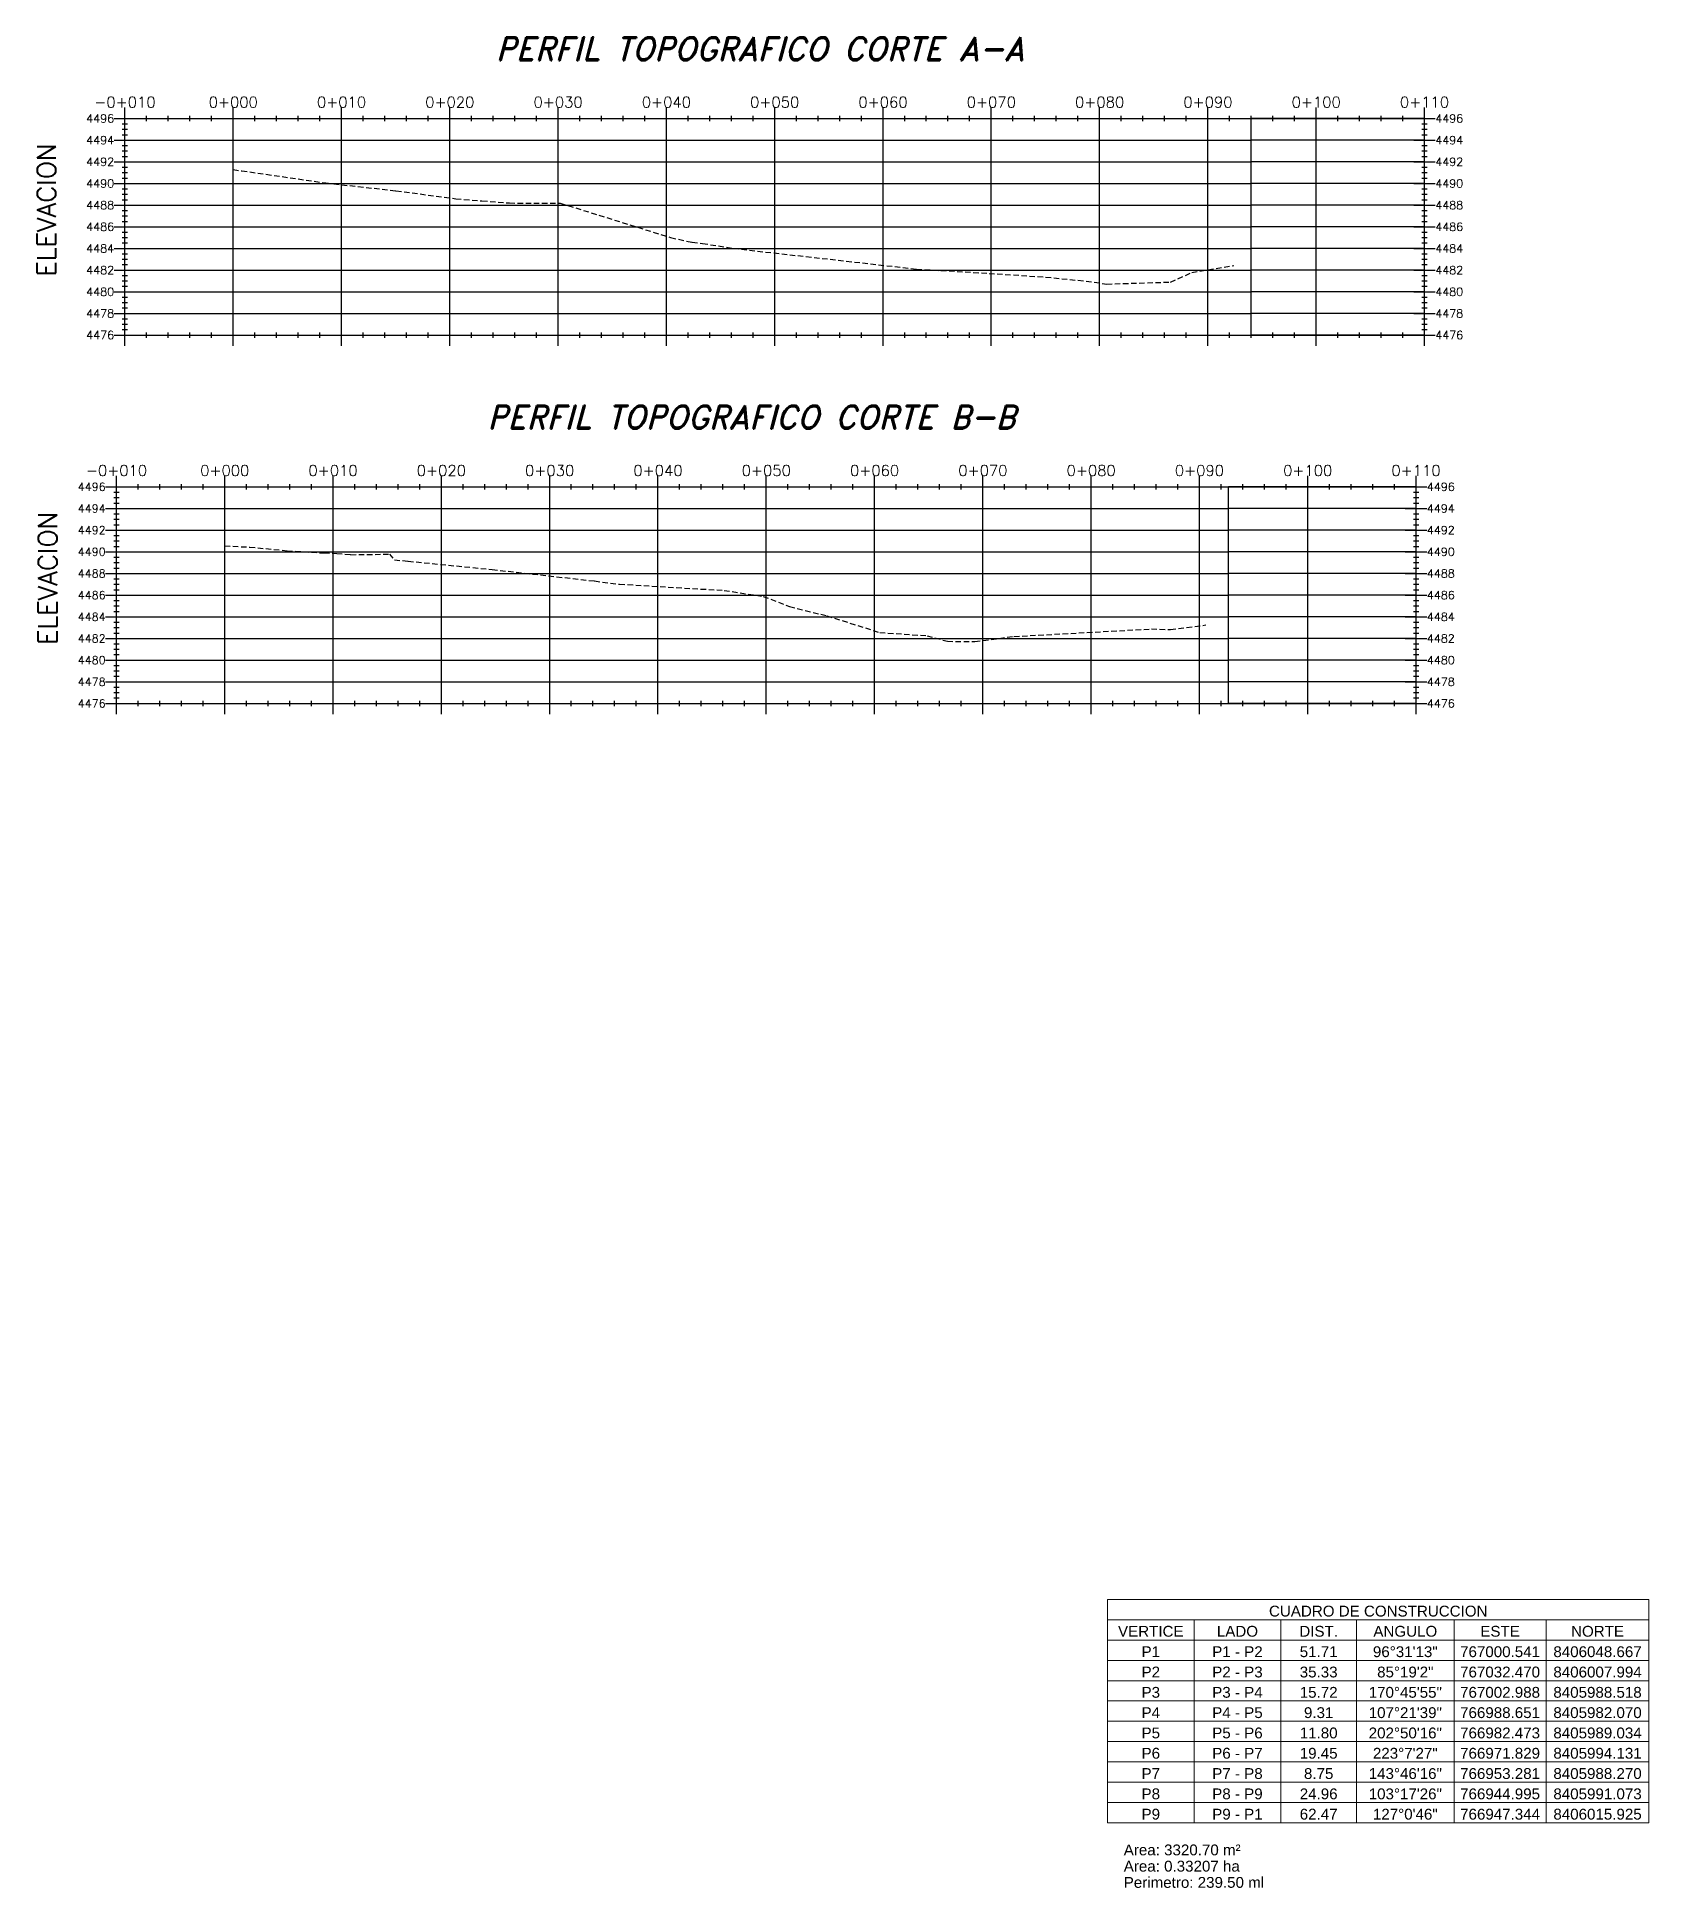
# Model space of a CAD drawing. Header units: metres. Extents: x 766930 to 767300, y 8405668 to 8406156.
# Drawn here: x 767151.2 to 767300.1, y 8405984.6 to 8406155.5 of the extents above; entities that cross this region are included whole.
import ezdxf
from ezdxf.enums import TextEntityAlignment as Align

# ---------------------------------------------------------------- set-up
doc = ezdxf.new("R2010")
doc.units = ezdxf.units.M
doc.linetypes.add('DASHED', pattern=[0.75, 0.5, -0.25])
for name, color, linetype in [('C-ROAD-PROF', 1, 'DASHED'), ('C-ROAD-PROF-GRID-GEOM', 5, 'Continuous'), ('C-ROAD-PROF-GRID-MAJR', 8, 'Continuous'), ('C-ROAD-PROF-TEXT', 11, 'Continuous'), ('C-ROAD-PROF-TITL', 11, 'Continuous'), ('C-ROAD-PROF-TTLB', 5, 'Continuous'), ('NOMBRE', 40, 'Continuous')]:
    doc.layers.add(name, color=color, linetype=linetype)
doc.layers.add('CUADROS', color=9, linetype='Continuous', lineweight=20)
doc.styles.add('ambiente', font='romand.shx', dxfattribs={"oblique": 15})
doc.styles.add('CUADROS', font='arial.ttf')
doc.styles.get("Standard").update_dxf_attribs({"font": 'simplex.shx'})

msp = doc.modelspace()

# ---------------------------------------------------------------- texts
at = {"layer": 'C-ROAD-PROF-TEXT', "color": 11, "linetype": 'Continuous', "lineweight": -3}
for s, insert, char_height, attachment_point in [('-0+010', (767159.341, 8406149.016), 1, 8), ('0+000', (767169.341, 8406149.016), 1, 8), ('0+010', (767179.341, 8406149.016), 1, 8), ('0+020', (767189.341, 8406149.016), 1, 8), ('0+030', (767199.341, 8406149.016), 1, 8), ('0+040', (767209.341, 8406149.016), 1, 8), ('0+050', (767219.341, 8406149.016), 1, 8), ('0+060', (767229.341, 8406149.016), 1, 8), ('0+070', (767239.341, 8406149.016), 1, 8), ('0+080', (767249.341, 8406149.016), 1, 8), ('0+090', (767259.341, 8406149.016), 1, 8), ('0+100', (767269.341, 8406149.016), 1, 8), ('0+110', (767279.341, 8406149.016), 1, 8), ('4496', (767158.341, 8406148.016), 0.75, 6), ('4496', (767280.341, 8406148.016), 0.75, 4), ('4494', (767158.341, 8406146.016), 0.75, 6), ('4494', (767280.341, 8406146.016), 0.75, 4), ('4492', (767158.341, 8406144.016), 0.75, 6), ('4492', (767280.341, 8406144.016), 0.75, 4), ('4490', (767158.341, 8406142.016), 0.75, 6), ('4490', (767280.341, 8406142.016), 0.75, 4), ('4488', (767158.341, 8406140.016), 0.75, 6), ('4488', (767280.341, 8406140.016), 0.75, 4), ('4486', (767158.341, 8406138.016), 0.75, 6), ('4486', (767280.341, 8406138.016), 0.75, 4), ('4484', (767158.341, 8406136.016), 0.75, 6), ('4484', (767280.341, 8406136.016), 0.75, 4), ('4482', (767158.341, 8406134.016), 0.75, 6), ('4482', (767280.341, 8406134.016), 0.75, 4), ('4480', (767158.341, 8406132.016), 0.75, 6), ('4480', (767280.341, 8406132.016), 0.75, 4), ('4478', (767158.341, 8406130.016), 0.75, 6), ('4478', (767280.341, 8406130.016), 0.75, 4), ('4476', (767158.341, 8406128.016), 0.75, 6), ('4476', (767280.341, 8406128.016), 0.75, 4), ('-0+010', (767158.561, 8406115.006), 1, 8), ('0+000', (767168.561, 8406115.006), 1, 8), ('0+010', (767178.561, 8406115.006), 1, 8), ('0+020', (767188.561, 8406115.006), 1, 8), ('0+030', (767198.561, 8406115.006), 1, 8), ('0+040', (767208.561, 8406115.006), 1, 8), ('0+050', (767218.561, 8406115.006), 1, 8), ('0+060', (767228.561, 8406115.006), 1, 8), ('0+070', (767238.561, 8406115.006), 1, 8), ('0+080', (767248.561, 8406115.006), 1, 8), ('0+090', (767258.561, 8406115.006), 1, 8), ('0+100', (767268.561, 8406115.006), 1, 8), ('0+110', (767278.561, 8406115.006), 1, 8), ('4496', (767157.561, 8406114.006), 0.75, 6), ('4496', (767279.561, 8406114.006), 0.75, 4), ('4494', (767157.561, 8406112.006), 0.75, 6), ('4494', (767279.561, 8406112.006), 0.75, 4), ('4492', (767157.561, 8406110.006), 0.75, 6), ('4492', (767279.561, 8406110.006), 0.75, 4), ('4490', (767157.561, 8406108.006), 0.75, 6), ('4490', (767279.561, 8406108.006), 0.75, 4), ('4488', (767157.561, 8406106.006), 0.75, 6), ('4488', (767279.561, 8406106.006), 0.75, 4), ('4486', (767157.561, 8406104.006), 0.75, 6), ('4486', (767279.561, 8406104.006), 0.75, 4), ('4484', (767157.561, 8406102.006), 0.75, 6), ('4484', (767279.561, 8406102.006), 0.75, 4), ('4482', (767157.561, 8406100.006), 0.75, 6), ('4482', (767279.561, 8406100.006), 0.75, 4), ('4480', (767157.561, 8406098.006), 0.75, 6), ('4480', (767279.561, 8406098.006), 0.75, 4), ('4478', (767157.561, 8406096.006), 0.75, 6), ('4478', (767279.561, 8406096.006), 0.75, 4), ('4476', (767157.561, 8406094.006), 0.75, 6), ('4476', (767279.561, 8406094.006), 0.75, 4)]:
    msp.add_mtext(s, dxfattribs=dict(at, insert=insert, char_height=char_height, attachment_point=attachment_point))
at = {"layer": 'C-ROAD-PROF-TITL', "color": 11, "linetype": 'Continuous', "lineweight": -3, "char_height": 1.75, "attachment_point": 8, "rotation": 90}
for insert in [(767152.974, 8406139.567), (767153.089, 8406105.557)]:
    msp.add_mtext('ELEVACION', dxfattribs=dict(at, insert=insert))
at = {"layer": 'CUADROS', "style": 'CUADROS'}
for s, p in [('Area: 3320.70 m²', (767251.569, 8405987.646)), ('Area: 0.33207 ha', (767251.569, 8405986.146)), ('Perimetro: 239.50 ml', (767251.569, 8405984.646))]:
    msp.add_text(s, height=1, dxfattribs=at).set_placement(p)
at = {"layer": 'NOMBRE', "style": 'ambiente', "oblique": 15, "text_generation_flag": 6}
for s, p in [('PERFIL TOPOGRAFICO CORTE A-A', (767217.979, 8406154.454)), ('PERFIL TOPOGRAFICO CORTE B-B', (767217.199, 8406120.444))]:
    msp.add_text(s, height=2.16, rotation=180, dxfattribs=at).set_placement(p, align=Align.MIDDLE_CENTER)

# ---------------------------------------------------------------- blocks, each defined once
blk = doc.blocks.new('CC-C')
at = {"layer": 'CUADROS'}
for p, q in [((0, 0), (0, 7.5)), ((0, 7.5), (100, 7.5)), ((100, 0), (100, 7.5)), ((0, 3.75), (100, 3.75)), ((16, 0), (16, 3.75)), ((32, 0), (32, 3.75)), ((46, 0), (46, 3.75)), ((64, 0), (64, 3.75)), ((81, 0), (81, 3.75)), ((0, 0), (100, 0))]:
    blk.add_line(p, q, dxfattribs=at)
at = {"layer": 'CUADROS', "style": 'CUADROS'}
blk.add_text('CUADRO DE CONSTRUCCION', height=2, dxfattribs=at).set_placement((50, 3.75), align=Align.BOTTOM_CENTER)
for s, p in [('VERTICE', (8, 0.625)), ('LADO', (24, 0.625)), ('DIST.', (39, 0.625)), ('ANGULO', (55, 0.625)), ('ESTE', (72.5, 0.625)), ('NORTE', (90.5, 0.625))]:
    blk.add_text(s, height=2, dxfattribs=at).set_placement(p, align=Align.CENTER)
blk = doc.blocks.new('CC-Cuerpo')
at = {"layer": 'CUADROS'}
for p, q in [((0, 0), (0, 3.75)), ((0, 3.75), (100, 3.75)), ((16, 0), (16, 3.75)), ((32, 0), (32, 3.75)), ((46, 0), (46, 3.75)), ((64, 0), (64, 3.75)), ((81, 0), (81, 3.75)), ((100, 0), (100, 3.75)), ((0, 0), (100, 0))]:
    blk.add_line(p, q, dxfattribs=at)
at = {"layer": 'CUADROS', "style": 'CUADROS'}
for tag, p in [('V', (8, 0)), ('L', (24, 0)), ('D', (39, 0)), ('ANG', (55, 0)), ('X', (72.5, 0)), ('Y', (90.5, 0))]:
    blk.add_attdef(tag, text='', height=2, dxfattribs=at).set_placement(p, align=Align.BOTTOM_CENTER)
blk = doc.blocks.new('*U69')
at = {"layer": 'C-ROAD-PROF', "color": 1, "linetype": 'DASHED', "lineweight": -3}
for p, q in [((767169.34, 8406143.29), (767170.14, 8406143.18)), ((767170.14, 8406143.18), (767177.88, 8406142.06)), ((767177.88, 8406142.06), (767184.37, 8406141.34)), ((767184.37, 8406141.34), (767189.9, 8406140.6)), ((767189.9, 8406140.6), (767192.31, 8406140.41)), ((767192.31, 8406140.41), (767194.85, 8406140.21)), ((767194.85, 8406140.21), (767199.53, 8406140.2)), ((767199.53, 8406140.2), (767209.72, 8406137.02)), ((767209.72, 8406137.02), (767211.72, 8406136.58)), ((767211.72, 8406136.58), (767212.67, 8406136.48)), ((767212.67, 8406136.48), (767215.52, 8406136.02)), ((767215.52, 8406136.02), (767232.44, 8406134.11)), ((767232.44, 8406134.11), (767239.13, 8406133.71)), ((767239.13, 8406133.71), (767244.36, 8406133.37)), ((767244.36, 8406133.37), (767248.1, 8406133)), ((767255.89, 8406132.91), (767257.87, 8406133.8)), ((767257.87, 8406133.8), (767261.75, 8406134.45)), ((767248.1, 8406133), (767250, 8406132.73)), ((767250, 8406132.73), (767255.89, 8406132.91))]:
    blk.add_line(p, q, dxfattribs=at)
blk = doc.blocks.new('*U70')
at = {"layer": 'C-ROAD-PROF', "color": 1, "linetype": 'DASHED', "lineweight": -3}
for p, q in [((767212.64, 8406052.23), (767214.94, 8406052.12)), ((767214.94, 8406052.12), (767218.4, 8406051.79)), ((767218.4, 8406051.79), (767221.8, 8406051.58)), ((767221.8, 8406051.58), (767222.99, 8406051.53)), ((767222.99, 8406051.53), (767224.27, 8406051.42)), ((767224.27, 8406051.42), (767227.84, 8406051.47)), ((767227.84, 8406051.47), (767228.31, 8406050.94)), ((767228.31, 8406050.94), (767229.56, 8406050.82)), ((767229.56, 8406050.82), (767237.32, 8406050.05)), ((767237.32, 8406050.05), (767246.77, 8406048.99)), ((767246.77, 8406048.99), (767249.09, 8406048.7)), ((767249.09, 8406048.7), (767258.75, 8406048.12)), ((767258.75, 8406048.12), (767262.36, 8406047.57)), ((767262.36, 8406047.57), (767264.78, 8406046.64)), ((767264.78, 8406046.64), (767268.22, 8406045.78)), ((767268.22, 8406045.78), (767273.13, 8406044.23)), ((767273.13, 8406044.23), (767277.49, 8406043.94)), ((767285.51, 8406043.87), (767298.21, 8406044.56)), ((767298.21, 8406044.56), (767299.97, 8406044.51)), ((767299.97, 8406044.51), (767303.23, 8406044.93)), ((767277.49, 8406043.94), (767279.37, 8406043.42)), ((767279.37, 8406043.42), (767281.91, 8406043.41)), ((767281.91, 8406043.41), (767285.51, 8406043.87))]:
    blk.add_line(p, q, dxfattribs=at)

# ---------------------------------------------------------------- linework, layer by layer
at = {"layer": 'C-ROAD-PROF-GRID-GEOM', "color": 5, "linetype": 'Continuous', "lineweight": -3}
for p, q in [((767169.341, 8406128.016), (767169.341, 8406148.016)), ((767263.33, 8406128.016), (767263.33, 8406148.016)), ((767168.561, 8406094.006), (767168.561, 8406114.006)), ((767261.245, 8406094.006), (767261.245, 8406114.006))]:
    msp.add_line(p, q, dxfattribs=at)
at = {"layer": 'C-ROAD-PROF-GRID-MAJR', "color": 8, "linetype": 'Continuous', "lineweight": -3}
for p, q in [((767159.341, 8406148.016), (767169.341, 8406148.016)), ((767159.341, 8406128.016), (767159.341, 8406148.016)), ((767169.341, 8406148.016), (767263.33, 8406148.016)), ((767169.341, 8406128.016), (767169.341, 8406148.016)), ((767179.341, 8406128.016), (767179.341, 8406148.016)), ((767189.341, 8406128.016), (767189.341, 8406148.016)), ((767199.341, 8406128.016), (767199.341, 8406148.016)), ((767209.341, 8406128.016), (767209.341, 8406148.016)), ((767219.341, 8406128.016), (767219.341, 8406148.016)), ((767229.341, 8406128.016), (767229.341, 8406148.016)), ((767239.341, 8406128.016), (767239.341, 8406148.016)), ((767249.341, 8406128.016), (767249.341, 8406148.016)), ((767259.341, 8406128.016), (767259.341, 8406148.016)), ((767279.341, 8406148.016), (767263.33, 8406148.016)), ((767269.341, 8406128.016), (767269.341, 8406148.016)), ((767279.341, 8406128.016), (767279.341, 8406148.016)), ((767159.341, 8406146.016), (767169.341, 8406146.016)), ((767169.341, 8406146.016), (767263.33, 8406146.016)), ((767279.341, 8406146.016), (767263.33, 8406146.016)), ((767159.341, 8406144.016), (767169.341, 8406144.016)), ((767169.341, 8406144.016), (767263.33, 8406144.016)), ((767279.341, 8406144.016), (767263.33, 8406144.016)), ((767159.341, 8406142.016), (767169.341, 8406142.016)), ((767169.341, 8406142.016), (767263.33, 8406142.016)), ((767279.341, 8406142.016), (767263.33, 8406142.016)), ((767159.341, 8406140.016), (767169.341, 8406140.016)), ((767169.341, 8406140.016), (767263.33, 8406140.016)), ((767279.341, 8406140.016), (767263.33, 8406140.016)), ((767159.341, 8406138.016), (767169.341, 8406138.016)), ((767169.341, 8406138.016), (767263.33, 8406138.016)), ((767279.341, 8406138.016), (767263.33, 8406138.016)), ((767159.341, 8406136.016), (767169.341, 8406136.016)), ((767169.341, 8406136.016), (767263.33, 8406136.016)), ((767279.341, 8406136.016), (767263.33, 8406136.016)), ((767159.341, 8406134.016), (767169.341, 8406134.016)), ((767169.341, 8406134.016), (767263.33, 8406134.016)), ((767279.341, 8406134.016), (767263.33, 8406134.016)), ((767159.341, 8406132.016), (767169.341, 8406132.016)), ((767169.341, 8406132.016), (767263.33, 8406132.016)), ((767279.341, 8406132.016), (767263.33, 8406132.016)), ((767159.341, 8406130.016), (767169.341, 8406130.016)), ((767169.341, 8406130.016), (767263.33, 8406130.016)), ((767279.341, 8406130.016), (767263.33, 8406130.016)), ((767159.341, 8406128.016), (767169.341, 8406128.016)), ((767169.341, 8406128.016), (767263.33, 8406128.016)), ((767279.341, 8406128.016), (767263.33, 8406128.016)), ((767158.561, 8406114.006), (767168.561, 8406114.006)), ((767158.561, 8406094.006), (767158.561, 8406114.006)), ((767168.561, 8406114.006), (767261.245, 8406114.006)), ((767168.561, 8406094.006), (767168.561, 8406114.006)), ((767178.561, 8406094.006), (767178.561, 8406114.006)), ((767188.561, 8406094.006), (767188.561, 8406114.006)), ((767198.561, 8406094.006), (767198.561, 8406114.006)), ((767208.561, 8406094.006), (767208.561, 8406114.006)), ((767218.561, 8406094.006), (767218.561, 8406114.006)), ((767228.561, 8406094.006), (767228.561, 8406114.006)), ((767238.561, 8406094.006), (767238.561, 8406114.006)), ((767248.561, 8406094.006), (767248.561, 8406114.006)), ((767258.561, 8406094.006), (767258.561, 8406114.006)), ((767278.561, 8406114.006), (767261.245, 8406114.006)), ((767268.561, 8406094.006), (767268.561, 8406114.006)), ((767278.561, 8406094.006), (767278.561, 8406114.006)), ((767158.561, 8406112.006), (767168.561, 8406112.006)), ((767168.561, 8406112.006), (767261.245, 8406112.006)), ((767278.561, 8406112.006), (767261.245, 8406112.006)), ((767158.561, 8406110.006), (767168.561, 8406110.006)), ((767168.561, 8406110.006), (767261.245, 8406110.006)), ((767278.561, 8406110.006), (767261.245, 8406110.006)), ((767158.561, 8406108.006), (767168.561, 8406108.006)), ((767168.561, 8406108.006), (767261.245, 8406108.006)), ((767278.561, 8406108.006), (767261.245, 8406108.006)), ((767158.561, 8406106.006), (767168.561, 8406106.006)), ((767168.561, 8406106.006), (767261.245, 8406106.006)), ((767278.561, 8406106.006), (767261.245, 8406106.006)), ((767158.561, 8406104.006), (767168.561, 8406104.006)), ((767168.561, 8406104.006), (767261.245, 8406104.006)), ((767278.561, 8406104.006), (767261.245, 8406104.006)), ((767158.561, 8406102.006), (767168.561, 8406102.006)), ((767168.561, 8406102.006), (767261.245, 8406102.006)), ((767278.561, 8406102.006), (767261.245, 8406102.006)), ((767158.561, 8406100.006), (767168.561, 8406100.006)), ((767168.561, 8406100.006), (767261.245, 8406100.006)), ((767278.561, 8406100.006), (767261.245, 8406100.006)), ((767158.561, 8406098.006), (767168.561, 8406098.006)), ((767168.561, 8406098.006), (767261.245, 8406098.006)), ((767278.561, 8406098.006), (767261.245, 8406098.006)), ((767158.561, 8406096.006), (767168.561, 8406096.006)), ((767168.561, 8406096.006), (767261.245, 8406096.006)), ((767278.561, 8406096.006), (767261.245, 8406096.006)), ((767158.561, 8406094.006), (767168.561, 8406094.006)), ((767168.561, 8406094.006), (767261.245, 8406094.006)), ((767278.561, 8406094.006), (767261.245, 8406094.006))]:
    msp.add_line(p, q, dxfattribs=at)
at = {"layer": 'C-ROAD-PROF-TEXT', "color": 11, "linetype": 'Continuous', "lineweight": -3}
for p, q in [((767159.341, 8406147.016), (767159.341, 8406149.016)), ((767169.341, 8406147.016), (767169.341, 8406149.016)), ((767179.341, 8406147.016), (767179.341, 8406149.016)), ((767189.341, 8406147.016), (767189.341, 8406149.016)), ((767199.341, 8406147.016), (767199.341, 8406149.016)), ((767209.341, 8406147.016), (767209.341, 8406149.016)), ((767219.341, 8406147.016), (767219.341, 8406149.016)), ((767229.341, 8406147.016), (767229.341, 8406149.016)), ((767239.341, 8406147.016), (767239.341, 8406149.016)), ((767249.341, 8406147.016), (767249.341, 8406149.016)), ((767259.341, 8406147.016), (767259.341, 8406149.016)), ((767269.341, 8406147.016), (767269.341, 8406149.016)), ((767279.341, 8406147.016), (767279.341, 8406149.016)), ((767158.341, 8406148.016), (767160.341, 8406148.016)), ((767159.091, 8406147.516), (767159.591, 8406147.516)), ((767159.091, 8406147.016), (767159.591, 8406147.016)), ((767161.341, 8406147.766), (767161.341, 8406148.266)), ((767163.341, 8406147.766), (767163.341, 8406148.266)), ((767165.341, 8406147.766), (767165.341, 8406148.266)), ((767167.341, 8406147.766), (767167.341, 8406148.266)), ((767171.341, 8406147.766), (767171.341, 8406148.266)), ((767173.341, 8406147.766), (767173.341, 8406148.266)), ((767175.341, 8406147.766), (767175.341, 8406148.266)), ((767177.341, 8406147.766), (767177.341, 8406148.266)), ((767181.341, 8406147.766), (767181.341, 8406148.266)), ((767183.341, 8406147.766), (767183.341, 8406148.266)), ((767185.341, 8406147.766), (767185.341, 8406148.266)), ((767187.341, 8406147.766), (767187.341, 8406148.266)), ((767191.341, 8406147.766), (767191.341, 8406148.266)), ((767193.341, 8406147.766), (767193.341, 8406148.266)), ((767195.341, 8406147.766), (767195.341, 8406148.266)), ((767197.341, 8406147.766), (767197.341, 8406148.266)), ((767201.341, 8406147.766), (767201.341, 8406148.266)), ((767203.341, 8406147.766), (767203.341, 8406148.266)), ((767205.341, 8406147.766), (767205.341, 8406148.266)), ((767207.341, 8406147.766), (767207.341, 8406148.266)), ((767211.341, 8406147.766), (767211.341, 8406148.266)), ((767213.341, 8406147.766), (767213.341, 8406148.266)), ((767215.341, 8406147.766), (767215.341, 8406148.266)), ((767217.341, 8406147.766), (767217.341, 8406148.266)), ((767221.341, 8406147.766), (767221.341, 8406148.266)), ((767223.341, 8406147.766), (767223.341, 8406148.266)), ((767225.341, 8406147.766), (767225.341, 8406148.266)), ((767227.341, 8406147.766), (767227.341, 8406148.266)), ((767231.341, 8406147.766), (767231.341, 8406148.266)), ((767233.341, 8406147.766), (767233.341, 8406148.266)), ((767235.341, 8406147.766), (767235.341, 8406148.266)), ((767237.341, 8406147.766), (767237.341, 8406148.266)), ((767241.341, 8406147.766), (767241.341, 8406148.266)), ((767243.341, 8406147.766), (767243.341, 8406148.266)), ((767245.341, 8406147.766), (767245.341, 8406148.266)), ((767247.341, 8406147.766), (767247.341, 8406148.266)), ((767251.341, 8406147.766), (767251.341, 8406148.266)), ((767253.341, 8406147.766), (767253.341, 8406148.266)), ((767255.341, 8406147.766), (767255.341, 8406148.266)), ((767257.341, 8406147.766), (767257.341, 8406148.266)), ((767261.341, 8406147.766), (767261.341, 8406148.266)), ((767263.341, 8406147.766), (767263.341, 8406148.266)), ((767265.341, 8406147.766), (767265.341, 8406148.266)), ((767267.341, 8406147.766), (767267.341, 8406148.266)), ((767271.341, 8406147.766), (767271.341, 8406148.266)), ((767273.341, 8406147.766), (767273.341, 8406148.266)), ((767275.341, 8406147.766), (767275.341, 8406148.266)), ((767277.341, 8406147.766), (767277.341, 8406148.266)), ((767278.341, 8406148.016), (767280.341, 8406148.016)), ((767279.091, 8406147.516), (767279.591, 8406147.516)), ((767279.091, 8406147.016), (767279.591, 8406147.016)), ((767158.341, 8406146.016), (767160.341, 8406146.016)), ((767159.091, 8406146.516), (767159.591, 8406146.516)), ((767159.091, 8406145.516), (767159.591, 8406145.516)), ((767278.341, 8406146.016), (767280.341, 8406146.016)), ((767279.091, 8406146.516), (767279.591, 8406146.516)), ((767279.091, 8406145.516), (767279.591, 8406145.516)), ((767158.341, 8406144.016), (767160.341, 8406144.016)), ((767159.091, 8406145.016), (767159.591, 8406145.016)), ((767159.091, 8406144.516), (767159.591, 8406144.516)), ((767159.091, 8406143.516), (767159.591, 8406143.516)), ((767278.341, 8406144.016), (767280.341, 8406144.016)), ((767279.091, 8406145.016), (767279.591, 8406145.016)), ((767279.091, 8406144.516), (767279.591, 8406144.516)), ((767279.091, 8406143.516), (767279.591, 8406143.516)), ((767158.341, 8406142.016), (767160.341, 8406142.016)), ((767159.091, 8406143.016), (767159.591, 8406143.016)), ((767159.091, 8406142.516), (767159.591, 8406142.516)), ((767278.341, 8406142.016), (767280.341, 8406142.016)), ((767279.091, 8406143.016), (767279.591, 8406143.016)), ((767279.091, 8406142.516), (767279.591, 8406142.516)), ((767158.341, 8406140.016), (767160.341, 8406140.016)), ((767159.091, 8406141.516), (767159.591, 8406141.516)), ((767159.091, 8406141.016), (767159.591, 8406141.016)), ((767159.091, 8406140.516), (767159.591, 8406140.516)), ((767278.341, 8406140.016), (767280.341, 8406140.016)), ((767279.091, 8406141.516), (767279.591, 8406141.516)), ((767279.091, 8406141.016), (767279.591, 8406141.016)), ((767279.091, 8406140.516), (767279.591, 8406140.516)), ((767159.091, 8406139.516), (767159.591, 8406139.516)), ((767159.091, 8406139.016), (767159.591, 8406139.016)), ((767159.091, 8406138.516), (767159.591, 8406138.516)), ((767279.091, 8406139.516), (767279.591, 8406139.516)), ((767279.091, 8406139.016), (767279.591, 8406139.016)), ((767279.091, 8406138.516), (767279.591, 8406138.516)), ((767158.341, 8406138.016), (767160.341, 8406138.016)), ((767159.091, 8406137.516), (767159.591, 8406137.516)), ((767159.091, 8406137.016), (767159.591, 8406137.016)), ((767159.091, 8406136.516), (767159.591, 8406136.516)), ((767278.341, 8406138.016), (767280.341, 8406138.016)), ((767279.091, 8406137.516), (767279.591, 8406137.516)), ((767279.091, 8406137.016), (767279.591, 8406137.016)), ((767279.091, 8406136.516), (767279.591, 8406136.516)), ((767158.341, 8406136.016), (767160.341, 8406136.016)), ((767159.091, 8406135.516), (767159.591, 8406135.516)), ((767159.091, 8406135.016), (767159.591, 8406135.016)), ((767278.341, 8406136.016), (767280.341, 8406136.016)), ((767279.091, 8406135.516), (767279.591, 8406135.516)), ((767279.091, 8406135.016), (767279.591, 8406135.016)), ((767158.341, 8406134.016), (767160.341, 8406134.016)), ((767159.091, 8406134.516), (767159.591, 8406134.516)), ((767159.091, 8406133.516), (767159.591, 8406133.516)), ((767278.341, 8406134.016), (767280.341, 8406134.016)), ((767279.091, 8406134.516), (767279.591, 8406134.516)), ((767279.091, 8406133.516), (767279.591, 8406133.516)), ((767158.341, 8406132.016), (767160.341, 8406132.016)), ((767159.091, 8406133.016), (767159.591, 8406133.016)), ((767159.091, 8406132.516), (767159.591, 8406132.516)), ((767159.091, 8406131.516), (767159.591, 8406131.516)), ((767278.341, 8406132.016), (767280.341, 8406132.016)), ((767279.091, 8406133.016), (767279.591, 8406133.016)), ((767279.091, 8406132.516), (767279.591, 8406132.516)), ((767279.091, 8406131.516), (767279.591, 8406131.516)), ((767158.341, 8406130.016), (767160.341, 8406130.016)), ((767159.091, 8406131.016), (767159.591, 8406131.016)), ((767159.091, 8406130.516), (767159.591, 8406130.516)), ((767278.341, 8406130.016), (767280.341, 8406130.016)), ((767279.091, 8406131.016), (767279.591, 8406131.016)), ((767279.091, 8406130.516), (767279.591, 8406130.516)), ((767158.341, 8406128.016), (767160.341, 8406128.016)), ((767159.091, 8406129.516), (767159.591, 8406129.516)), ((767159.091, 8406129.016), (767159.591, 8406129.016)), ((767159.091, 8406128.516), (767159.591, 8406128.516)), ((767159.341, 8406127.016), (767159.341, 8406129.016)), ((767161.341, 8406127.766), (767161.341, 8406128.266)), ((767163.341, 8406127.766), (767163.341, 8406128.266)), ((767165.341, 8406127.766), (767165.341, 8406128.266)), ((767167.341, 8406127.766), (767167.341, 8406128.266)), ((767169.341, 8406127.016), (767169.341, 8406129.016)), ((767171.341, 8406127.766), (767171.341, 8406128.266)), ((767173.341, 8406127.766), (767173.341, 8406128.266)), ((767175.341, 8406127.766), (767175.341, 8406128.266)), ((767177.341, 8406127.766), (767177.341, 8406128.266)), ((767179.341, 8406127.016), (767179.341, 8406129.016)), ((767181.341, 8406127.766), (767181.341, 8406128.266)), ((767183.341, 8406127.766), (767183.341, 8406128.266)), ((767185.341, 8406127.766), (767185.341, 8406128.266)), ((767187.341, 8406127.766), (767187.341, 8406128.266)), ((767189.341, 8406127.016), (767189.341, 8406129.016)), ((767191.341, 8406127.766), (767191.341, 8406128.266)), ((767193.341, 8406127.766), (767193.341, 8406128.266)), ((767195.341, 8406127.766), (767195.341, 8406128.266)), ((767197.341, 8406127.766), (767197.341, 8406128.266)), ((767199.341, 8406127.016), (767199.341, 8406129.016)), ((767201.341, 8406127.766), (767201.341, 8406128.266)), ((767203.341, 8406127.766), (767203.341, 8406128.266)), ((767205.341, 8406127.766), (767205.341, 8406128.266)), ((767207.341, 8406127.766), (767207.341, 8406128.266)), ((767209.341, 8406127.016), (767209.341, 8406129.016)), ((767211.341, 8406127.766), (767211.341, 8406128.266)), ((767213.341, 8406127.766), (767213.341, 8406128.266)), ((767215.341, 8406127.766), (767215.341, 8406128.266)), ((767217.341, 8406127.766), (767217.341, 8406128.266)), ((767219.341, 8406127.016), (767219.341, 8406129.016)), ((767221.341, 8406127.766), (767221.341, 8406128.266)), ((767223.341, 8406127.766), (767223.341, 8406128.266)), ((767225.341, 8406127.766), (767225.341, 8406128.266)), ((767227.341, 8406127.766), (767227.341, 8406128.266)), ((767229.341, 8406127.016), (767229.341, 8406129.016)), ((767231.341, 8406127.766), (767231.341, 8406128.266)), ((767233.341, 8406127.766), (767233.341, 8406128.266)), ((767235.341, 8406127.766), (767235.341, 8406128.266)), ((767237.341, 8406127.766), (767237.341, 8406128.266)), ((767239.341, 8406127.016), (767239.341, 8406129.016)), ((767241.341, 8406127.766), (767241.341, 8406128.266)), ((767243.341, 8406127.766), (767243.341, 8406128.266)), ((767245.341, 8406127.766), (767245.341, 8406128.266)), ((767247.341, 8406127.766), (767247.341, 8406128.266)), ((767249.341, 8406127.016), (767249.341, 8406129.016)), ((767251.341, 8406127.766), (767251.341, 8406128.266)), ((767253.341, 8406127.766), (767253.341, 8406128.266)), ((767255.341, 8406127.766), (767255.341, 8406128.266)), ((767257.341, 8406127.766), (767257.341, 8406128.266)), ((767259.341, 8406127.016), (767259.341, 8406129.016)), ((767261.341, 8406127.766), (767261.341, 8406128.266)), ((767263.341, 8406127.766), (767263.341, 8406128.266)), ((767265.341, 8406127.766), (767265.341, 8406128.266)), ((767267.341, 8406127.766), (767267.341, 8406128.266)), ((767269.341, 8406127.016), (767269.341, 8406129.016)), ((767271.341, 8406127.766), (767271.341, 8406128.266)), ((767273.341, 8406127.766), (767273.341, 8406128.266)), ((767275.341, 8406127.766), (767275.341, 8406128.266)), ((767277.341, 8406127.766), (767277.341, 8406128.266)), ((767278.341, 8406128.016), (767280.341, 8406128.016)), ((767279.091, 8406129.516), (767279.591, 8406129.516)), ((767279.091, 8406129.016), (767279.591, 8406129.016)), ((767279.091, 8406128.516), (767279.591, 8406128.516)), ((767279.341, 8406127.016), (767279.341, 8406129.016)), ((767158.561, 8406113.006), (767158.561, 8406115.006)), ((767168.561, 8406113.006), (767168.561, 8406115.006)), ((767178.561, 8406113.006), (767178.561, 8406115.006)), ((767188.561, 8406113.006), (767188.561, 8406115.006)), ((767198.561, 8406113.006), (767198.561, 8406115.006)), ((767208.561, 8406113.006), (767208.561, 8406115.006)), ((767218.561, 8406113.006), (767218.561, 8406115.006)), ((767228.561, 8406113.006), (767228.561, 8406115.006)), ((767238.561, 8406113.006), (767238.561, 8406115.006)), ((767248.561, 8406113.006), (767248.561, 8406115.006)), ((767258.561, 8406113.006), (767258.561, 8406115.006)), ((767268.561, 8406113.006), (767268.561, 8406115.006)), ((767278.561, 8406113.006), (767278.561, 8406115.006)), ((767157.561, 8406114.006), (767159.561, 8406114.006)), ((767158.311, 8406113.506), (767158.811, 8406113.506)), ((767158.311, 8406113.006), (767158.811, 8406113.006)), ((767160.561, 8406113.756), (767160.561, 8406114.256)), ((767162.561, 8406113.756), (767162.561, 8406114.256)), ((767164.561, 8406113.756), (767164.561, 8406114.256)), ((767166.561, 8406113.756), (767166.561, 8406114.256)), ((767170.561, 8406113.756), (767170.561, 8406114.256)), ((767172.561, 8406113.756), (767172.561, 8406114.256)), ((767174.561, 8406113.756), (767174.561, 8406114.256)), ((767176.561, 8406113.756), (767176.561, 8406114.256)), ((767180.561, 8406113.756), (767180.561, 8406114.256)), ((767182.561, 8406113.756), (767182.561, 8406114.256)), ((767184.561, 8406113.756), (767184.561, 8406114.256)), ((767186.561, 8406113.756), (767186.561, 8406114.256)), ((767190.561, 8406113.756), (767190.561, 8406114.256)), ((767192.561, 8406113.756), (767192.561, 8406114.256)), ((767194.561, 8406113.756), (767194.561, 8406114.256)), ((767196.561, 8406113.756), (767196.561, 8406114.256)), ((767200.561, 8406113.756), (767200.561, 8406114.256)), ((767202.561, 8406113.756), (767202.561, 8406114.256)), ((767204.561, 8406113.756), (767204.561, 8406114.256)), ((767206.561, 8406113.756), (767206.561, 8406114.256)), ((767210.561, 8406113.756), (767210.561, 8406114.256)), ((767212.561, 8406113.756), (767212.561, 8406114.256)), ((767214.561, 8406113.756), (767214.561, 8406114.256)), ((767216.561, 8406113.756), (767216.561, 8406114.256)), ((767220.561, 8406113.756), (767220.561, 8406114.256)), ((767222.561, 8406113.756), (767222.561, 8406114.256)), ((767224.561, 8406113.756), (767224.561, 8406114.256)), ((767226.561, 8406113.756), (767226.561, 8406114.256)), ((767230.561, 8406113.756), (767230.561, 8406114.256)), ((767232.561, 8406113.756), (767232.561, 8406114.256)), ((767234.561, 8406113.756), (767234.561, 8406114.256)), ((767236.561, 8406113.756), (767236.561, 8406114.256)), ((767240.561, 8406113.756), (767240.561, 8406114.256)), ((767242.561, 8406113.756), (767242.561, 8406114.256)), ((767244.561, 8406113.756), (767244.561, 8406114.256)), ((767246.561, 8406113.756), (767246.561, 8406114.256)), ((767250.561, 8406113.756), (767250.561, 8406114.256)), ((767252.561, 8406113.756), (767252.561, 8406114.256)), ((767254.561, 8406113.756), (767254.561, 8406114.256)), ((767256.561, 8406113.756), (767256.561, 8406114.256)), ((767260.561, 8406113.756), (767260.561, 8406114.256)), ((767262.561, 8406113.756), (767262.561, 8406114.256)), ((767264.561, 8406113.756), (767264.561, 8406114.256)), ((767266.561, 8406113.756), (767266.561, 8406114.256)), ((767270.561, 8406113.756), (767270.561, 8406114.256)), ((767272.561, 8406113.756), (767272.561, 8406114.256)), ((767274.561, 8406113.756), (767274.561, 8406114.256)), ((767276.561, 8406113.756), (767276.561, 8406114.256)), ((767277.561, 8406114.006), (767279.561, 8406114.006)), ((767278.311, 8406113.506), (767278.811, 8406113.506)), ((767278.311, 8406113.006), (767278.811, 8406113.006)), ((767157.561, 8406112.006), (767159.561, 8406112.006)), ((767158.311, 8406112.506), (767158.811, 8406112.506)), ((767158.311, 8406111.506), (767158.811, 8406111.506)), ((767158.311, 8406111.006), (767158.811, 8406111.006)), ((767277.561, 8406112.006), (767279.561, 8406112.006)), ((767278.311, 8406112.506), (767278.811, 8406112.506)), ((767278.311, 8406111.506), (767278.811, 8406111.506)), ((767278.311, 8406111.006), (767278.811, 8406111.006)), ((767157.561, 8406110.006), (767159.561, 8406110.006)), ((767158.311, 8406110.506), (767158.811, 8406110.506)), ((767158.311, 8406109.506), (767158.811, 8406109.506)), ((767277.561, 8406110.006), (767279.561, 8406110.006)), ((767278.311, 8406110.506), (767278.811, 8406110.506)), ((767278.311, 8406109.506), (767278.811, 8406109.506)), ((767157.561, 8406108.006), (767159.561, 8406108.006)), ((767158.311, 8406109.006), (767158.811, 8406109.006)), ((767158.311, 8406108.506), (767158.811, 8406108.506)), ((767158.311, 8406107.506), (767158.811, 8406107.506)), ((767277.561, 8406108.006), (767279.561, 8406108.006)), ((767278.311, 8406109.006), (767278.811, 8406109.006)), ((767278.311, 8406108.506), (767278.811, 8406108.506)), ((767278.311, 8406107.506), (767278.811, 8406107.506)), ((767157.561, 8406106.006), (767159.561, 8406106.006)), ((767158.311, 8406107.006), (767158.811, 8406107.006)), ((767158.311, 8406106.506), (767158.811, 8406106.506)), ((767277.561, 8406106.006), (767279.561, 8406106.006)), ((767278.311, 8406107.006), (767278.811, 8406107.006)), ((767278.311, 8406106.506), (767278.811, 8406106.506)), ((767158.311, 8406105.506), (767158.811, 8406105.506)), ((767158.311, 8406105.006), (767158.811, 8406105.006)), ((767158.311, 8406104.506), (767158.811, 8406104.506)), ((767278.311, 8406105.506), (767278.811, 8406105.506)), ((767278.311, 8406105.006), (767278.811, 8406105.006)), ((767278.311, 8406104.506), (767278.811, 8406104.506)), ((767157.561, 8406104.006), (767159.561, 8406104.006)), ((767158.311, 8406103.506), (767158.811, 8406103.506)), ((767158.311, 8406103.006), (767158.811, 8406103.006)), ((767158.311, 8406102.506), (767158.811, 8406102.506)), ((767277.561, 8406104.006), (767279.561, 8406104.006)), ((767278.311, 8406103.506), (767278.811, 8406103.506)), ((767278.311, 8406103.006), (767278.811, 8406103.006)), ((767278.311, 8406102.506), (767278.811, 8406102.506)), ((767157.561, 8406102.006), (767159.561, 8406102.006)), ((767158.311, 8406101.506), (767158.811, 8406101.506)), ((767158.311, 8406101.006), (767158.811, 8406101.006)), ((767277.561, 8406102.006), (767279.561, 8406102.006)), ((767278.311, 8406101.506), (767278.811, 8406101.506)), ((767278.311, 8406101.006), (767278.811, 8406101.006)), ((767157.561, 8406100.006), (767159.561, 8406100.006)), ((767158.311, 8406100.506), (767158.811, 8406100.506)), ((767158.311, 8406099.506), (767158.811, 8406099.506)), ((767158.311, 8406099.006), (767158.811, 8406099.006)), ((767277.561, 8406100.006), (767279.561, 8406100.006)), ((767278.311, 8406100.506), (767278.811, 8406100.506)), ((767278.311, 8406099.506), (767278.811, 8406099.506)), ((767278.311, 8406099.006), (767278.811, 8406099.006)), ((767157.561, 8406098.006), (767159.561, 8406098.006)), ((767158.311, 8406098.506), (767158.811, 8406098.506)), ((767158.311, 8406097.506), (767158.811, 8406097.506)), ((767277.561, 8406098.006), (767279.561, 8406098.006)), ((767278.311, 8406098.506), (767278.811, 8406098.506)), ((767278.311, 8406097.506), (767278.811, 8406097.506)), ((767157.561, 8406096.006), (767159.561, 8406096.006)), ((767158.311, 8406097.006), (767158.811, 8406097.006)), ((767158.311, 8406096.506), (767158.811, 8406096.506)), ((767158.311, 8406095.506), (767158.811, 8406095.506)), ((767277.561, 8406096.006), (767279.561, 8406096.006)), ((767278.311, 8406097.006), (767278.811, 8406097.006)), ((767278.311, 8406096.506), (767278.811, 8406096.506)), ((767278.311, 8406095.506), (767278.811, 8406095.506)), ((767157.561, 8406094.006), (767159.561, 8406094.006)), ((767158.311, 8406095.006), (767158.811, 8406095.006)), ((767158.311, 8406094.506), (767158.811, 8406094.506)), ((767158.561, 8406093.006), (767158.561, 8406095.006)), ((767160.561, 8406093.756), (767160.561, 8406094.256)), ((767162.561, 8406093.756), (767162.561, 8406094.256)), ((767164.561, 8406093.756), (767164.561, 8406094.256)), ((767166.561, 8406093.756), (767166.561, 8406094.256)), ((767168.561, 8406093.006), (767168.561, 8406095.006)), ((767170.561, 8406093.756), (767170.561, 8406094.256)), ((767172.561, 8406093.756), (767172.561, 8406094.256)), ((767174.561, 8406093.756), (767174.561, 8406094.256)), ((767176.561, 8406093.756), (767176.561, 8406094.256)), ((767178.561, 8406093.006), (767178.561, 8406095.006)), ((767180.561, 8406093.756), (767180.561, 8406094.256)), ((767182.561, 8406093.756), (767182.561, 8406094.256)), ((767184.561, 8406093.756), (767184.561, 8406094.256)), ((767186.561, 8406093.756), (767186.561, 8406094.256)), ((767188.561, 8406093.006), (767188.561, 8406095.006)), ((767190.561, 8406093.756), (767190.561, 8406094.256)), ((767192.561, 8406093.756), (767192.561, 8406094.256)), ((767194.561, 8406093.756), (767194.561, 8406094.256)), ((767196.561, 8406093.756), (767196.561, 8406094.256)), ((767198.561, 8406093.006), (767198.561, 8406095.006)), ((767200.561, 8406093.756), (767200.561, 8406094.256)), ((767202.561, 8406093.756), (767202.561, 8406094.256)), ((767204.561, 8406093.756), (767204.561, 8406094.256)), ((767206.561, 8406093.756), (767206.561, 8406094.256)), ((767208.561, 8406093.006), (767208.561, 8406095.006)), ((767210.561, 8406093.756), (767210.561, 8406094.256)), ((767212.561, 8406093.756), (767212.561, 8406094.256)), ((767214.561, 8406093.756), (767214.561, 8406094.256)), ((767216.561, 8406093.756), (767216.561, 8406094.256)), ((767218.561, 8406093.006), (767218.561, 8406095.006)), ((767220.561, 8406093.756), (767220.561, 8406094.256)), ((767222.561, 8406093.756), (767222.561, 8406094.256)), ((767224.561, 8406093.756), (767224.561, 8406094.256)), ((767226.561, 8406093.756), (767226.561, 8406094.256)), ((767228.561, 8406093.006), (767228.561, 8406095.006)), ((767230.561, 8406093.756), (767230.561, 8406094.256)), ((767232.561, 8406093.756), (767232.561, 8406094.256)), ((767234.561, 8406093.756), (767234.561, 8406094.256)), ((767236.561, 8406093.756), (767236.561, 8406094.256)), ((767238.561, 8406093.006), (767238.561, 8406095.006)), ((767240.561, 8406093.756), (767240.561, 8406094.256)), ((767242.561, 8406093.756), (767242.561, 8406094.256)), ((767244.561, 8406093.756), (767244.561, 8406094.256)), ((767246.561, 8406093.756), (767246.561, 8406094.256)), ((767248.561, 8406093.006), (767248.561, 8406095.006)), ((767250.561, 8406093.756), (767250.561, 8406094.256)), ((767252.561, 8406093.756), (767252.561, 8406094.256)), ((767254.561, 8406093.756), (767254.561, 8406094.256)), ((767256.561, 8406093.756), (767256.561, 8406094.256)), ((767258.561, 8406093.006), (767258.561, 8406095.006)), ((767260.561, 8406093.756), (767260.561, 8406094.256)), ((767262.561, 8406093.756), (767262.561, 8406094.256)), ((767264.561, 8406093.756), (767264.561, 8406094.256)), ((767266.561, 8406093.756), (767266.561, 8406094.256)), ((767268.561, 8406093.006), (767268.561, 8406095.006)), ((767270.561, 8406093.756), (767270.561, 8406094.256)), ((767272.561, 8406093.756), (767272.561, 8406094.256)), ((767274.561, 8406093.756), (767274.561, 8406094.256)), ((767276.561, 8406093.756), (767276.561, 8406094.256)), ((767277.561, 8406094.006), (767279.561, 8406094.006)), ((767278.311, 8406095.006), (767278.811, 8406095.006)), ((767278.311, 8406094.506), (767278.811, 8406094.506)), ((767278.561, 8406093.006), (767278.561, 8406095.006))]:
    msp.add_line(p, q, dxfattribs=at)
at = {"layer": 'C-ROAD-PROF-TTLB', "color": 5, "linetype": 'Continuous', "lineweight": -3}
for p, q in [((767159.341, 8406128.016), (767159.341, 8406148.016)), ((767159.341, 8406148.016), (767279.341, 8406148.016)), ((767279.341, 8406128.016), (767279.341, 8406148.016)), ((767159.341, 8406128.016), (767279.341, 8406128.016)), ((767158.561, 8406094.006), (767158.561, 8406114.006)), ((767158.561, 8406114.006), (767278.561, 8406114.006)), ((767278.561, 8406094.006), (767278.561, 8406114.006)), ((767158.561, 8406094.006), (767278.561, 8406094.006))]:
    msp.add_line(p, q, dxfattribs=at)

# ---------------------------------------------------------------- block references
at = {"layer": 'C-ROAD-PROF', "color": 1, "linetype": 'DASHED', "lineweight": -3}
for name, p in [('*U69', (0, 0)), ('*U70', (-44.079, 56.318))]:
    msp.add_blockref(name, p, dxfattribs=at)
at = {"layer": 'CUADROS', "xscale": 0.5, "yscale": 0.5, "zscale": 0.5}
msp.add_blockref('CC-C', (767250.069, 8406007.521), dxfattribs=at)
for p, values in [((767250.069, 8406005.646), {'V': 'P1', 'L': 'P1 - P2', 'D': '51.71', 'ANG': '96°31\'13"', 'X': '767000.541', 'Y': '8406048.667'}), ((767250.069, 8406003.771), {'V': 'P2', 'L': 'P2 - P3', 'D': '35.33', 'ANG': '85°19\'2"', 'X': '767032.470', 'Y': '8406007.994'}), ((767250.069, 8406001.896), {'V': 'P3', 'L': 'P3 - P4', 'D': '15.72', 'ANG': '170°45\'55"', 'X': '767002.988', 'Y': '8405988.518'}), ((767250.069, 8406000.021), {'V': 'P4', 'L': 'P4 - P5', 'D': '9.31', 'ANG': '107°21\'39"', 'X': '766988.651', 'Y': '8405982.070'}), ((767250.069, 8405998.146), {'V': 'P5', 'L': 'P5 - P6', 'D': '11.80', 'ANG': '202°50\'16"', 'X': '766982.473', 'Y': '8405989.034'}), ((767250.069, 8405996.271), {'V': 'P6', 'L': 'P6 - P7', 'D': '19.45', 'ANG': '223°7\'27"', 'X': '766971.829', 'Y': '8405994.131'}), ((767250.069, 8405994.396), {'V': 'P7', 'L': 'P7 - P8', 'D': '8.75', 'ANG': '143°46\'16"', 'X': '766953.281', 'Y': '8405988.270'}), ((767250.069, 8405992.521), {'V': 'P8', 'L': 'P8 - P9', 'D': '24.96', 'ANG': '103°17\'26"', 'X': '766944.995', 'Y': '8405991.073'}), ((767250.069, 8405990.646), {'V': 'P9', 'L': 'P9 - P1', 'D': '62.47', 'ANG': '127°0\'46"', 'X': '766947.344', 'Y': '8406015.925'})]:
    msp.add_blockref('CC-Cuerpo', p, dxfattribs=at).add_auto_attribs(values)

msp.set_redraw_order([(e.dxf.handle, doc.entitydb.next_handle()) for e in msp.query("TEXT MTEXT ATTDEF DIMENSION ARC_DIMENSION")])  # texts and dimensions are drawn at this point

doc.saveas('drawing.dxf')
